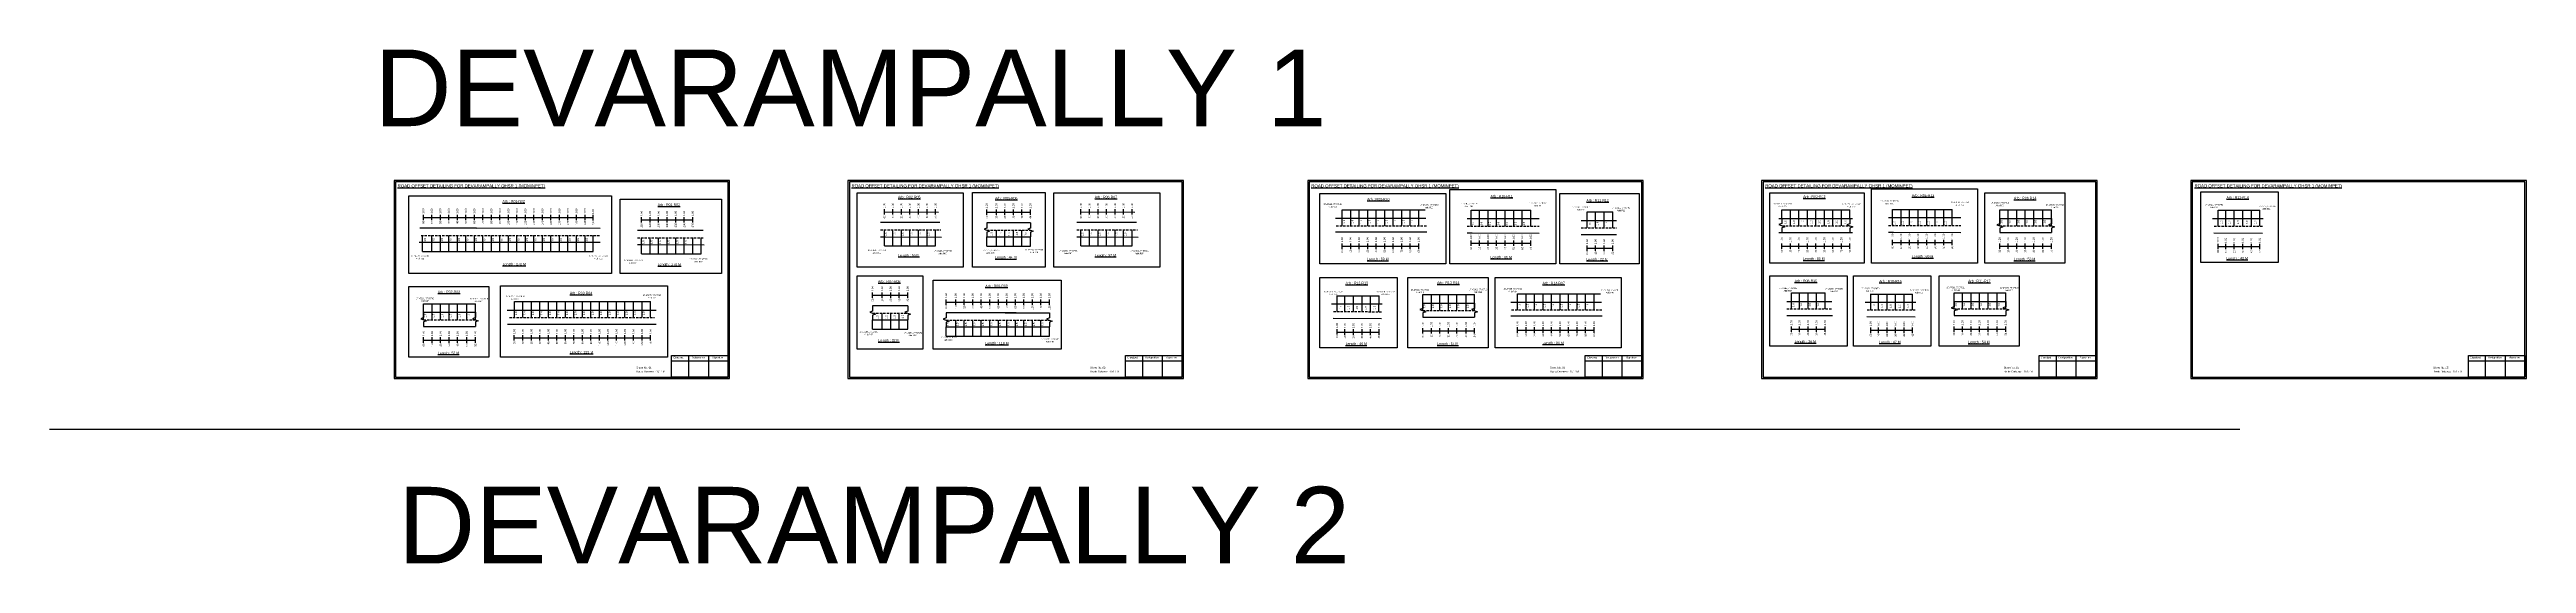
# Model space of a CAD drawing. Header units: inches. Extents: x 264 to 4896, y 229 to 3306.
# Drawn here: x 264 to 4223, y 718 to 1540 of the extents above; entities that cross this region are included whole.
import ezdxf

# ---------------------------------------------------------------- set-up
doc = ezdxf.new("R2010")
doc.units = ezdxf.units.IN
doc.header["$MEASUREMENT"] = 0
doc.linetypes.add('DASHED2', pattern=[0.375, 0.25, -0.125])
doc.layers.add('PDF_Geometry', color=7, linetype='Continuous')
doc.layers.add('PDF_Text', color=5, linetype='Continuous')
doc.styles.add('PDF Arial', font='arial.ttf')
doc.styles.get("Standard").update_dxf_attribs({"font": 'arial.ttf'})

msp = doc.modelspace()

# ---------------------------------------------------------------- linework, layer by layer
at = {"color": 217, "true_color": 0x93278f}
for p, q in [((861.5, 1267.2), (861.5, 1275.8)), ((861.5, 1271.5), (1133, 1271.5)), ((875.1, 1267.2), (875.1, 1275.8)), ((888.7, 1267.2), (888.7, 1275.8)), ((902.3, 1267.2), (902.3, 1275.8)), ((915.9, 1267.2), (915.9, 1275.8)), ((929.5, 1267.2), (929.5, 1275.8)), ((943.1, 1267.2), (943.1, 1275.8)), ((956.7, 1267.2), (956.7, 1275.8)), ((970.3, 1267.2), (970.3, 1275.8)), ((983.9, 1267.2), (983.9, 1275.8)), ((997.5, 1267.2), (997.5, 1275.8)), ((1011.1, 1267.2), (1011.1, 1275.8)), ((1024.7, 1267.2), (1024.7, 1275.8)), ((1038.3, 1267.2), (1038.3, 1275.8)), ((1051.9, 1267.2), (1051.9, 1275.8)), ((1065.5, 1267.2), (1065.5, 1275.8)), ((1079.1, 1267.2), (1079.1, 1275.8)), ((1092.7, 1267.2), (1092.7, 1275.8)), ((1106.3, 1267.2), (1106.3, 1275.8)), ((1119.9, 1267.2), (1119.9, 1275.8)), ((1133, 1266.8), (1133, 1275.4)), ((1210.3, 1263.5), (1210.3, 1272)), ((1210.3, 1267.7), (1292.1, 1267.8)), ((1223.9, 1263.5), (1223.9, 1272)), ((1237.5, 1263.5), (1237.5, 1272)), ((1251.1, 1263.5), (1251.1, 1272)), ((1264.9, 1263.5), (1264.9, 1272)), ((1278.5, 1263.5), (1278.5, 1272)), ((1292.1, 1263.5), (1292.1, 1272)), ((1598.4, 1276), (1598.4, 1284.6)), ((1598.4, 1280.3), (1684.7, 1280)), ((1612, 1276), (1612, 1284.6)), ((1625.6, 1276), (1625.6, 1284.6)), ((1639.2, 1276), (1639.2, 1284.6)), ((1653, 1276), (1653, 1284.6)), ((1666.6, 1276), (1666.6, 1284.6)), ((1680.2, 1276), (1680.2, 1284.6)), ((1762.2, 1275.6), (1762.2, 1284.2)), ((1762.2, 1279.9), (1832, 1279.9)), ((1777.6, 1275.6), (1777.6, 1284.2)), ((1791.2, 1275.6), (1791.2, 1284.2)), ((1804.8, 1275.6), (1804.8, 1284.2)), ((1818.4, 1275.6), (1818.4, 1284.2)), ((1832, 1275.6), (1832, 1284.2)), ((1912.7, 1276), (1912.7, 1284.6)), ((1912.7, 1280.3), (1999, 1280)), ((1926.3, 1276), (1926.3, 1284.6)), ((1939.9, 1276), (1939.9, 1284.6)), ((1953.5, 1276), (1953.5, 1284.6)), ((1967.3, 1276), (1967.3, 1284.6)), ((1980.9, 1276), (1980.9, 1284.6)), ((1994.5, 1276), (1994.5, 1284.6)), ((2330.2, 1221.4), (2330.2, 1230)), ((2343.8, 1221.4), (2343.8, 1230)), ((2357.4, 1221.4), (2357.4, 1230)), ((2371, 1221.4), (2371, 1230)), ((2384.6, 1221.4), (2384.6, 1230)), ((2398.2, 1221.4), (2398.2, 1230)), ((2411.8, 1221.4), (2411.8, 1230)), ((2425.4, 1221.4), (2425.4, 1230)), ((2439, 1221.4), (2439, 1230)), ((2452.6, 1221.4), (2452.6, 1230)), ((2536.3, 1225.8), (2536.3, 1234.4)), ((2536.3, 1230.1), (2631.7, 1230.2)), ((2549.9, 1225.8), (2549.9, 1234.4)), ((2563.5, 1225.8), (2563.5, 1234.4)), ((2577.1, 1225.8), (2577.1, 1234.4)), ((2590.9, 1225.8), (2590.9, 1234.4)), ((2604.5, 1225.8), (2604.5, 1234.4)), ((2618.1, 1225.8), (2618.1, 1234.4)), ((2631.7, 1225.8), (2631.7, 1234.4)), ((3033, 1221.2), (3033, 1229.8)), ((3046.6, 1221.2), (3046.6, 1229.8)), ((3060.2, 1221.2), (3060.2, 1229.8)), ((3073.8, 1221.2), (3073.8, 1229.8)), ((3087.4, 1221.2), (3087.4, 1229.8)), ((3101, 1221.2), (3101, 1229.8)), ((3114.6, 1221.2), (3114.6, 1229.8)), ((3128.2, 1221.2), (3128.2, 1229.8)), ((3141.8, 1221.2), (3141.8, 1229.8)), ((3210, 1227), (3210, 1235.6)), ((3210, 1231.3), (3305.5, 1231.3)), ((3223.6, 1227), (3223.6, 1235.6)), ((3237.2, 1227), (3237.2, 1235.6)), ((3250.8, 1227), (3250.8, 1235.6)), ((3264.7, 1227), (3264.7, 1235.6)), ((3278.3, 1227), (3278.3, 1235.6)), ((3291.9, 1227), (3291.9, 1235.6)), ((3305.5, 1227), (3305.5, 1235.6)), ((3381.3, 1221.2), (3381.3, 1229.8)), ((3394.9, 1221.2), (3394.9, 1229.8)), ((3408.5, 1221.2), (3408.5, 1229.8)), ((3422.1, 1221.2), (3422.1, 1229.8)), ((3435.7, 1221.2), (3435.7, 1229.8)), ((3450.4, 1221.2), (3450.4, 1229.8)), ((3464, 1221.2), (3464, 1229.8)), ((3730.2, 1220.9), (3730.2, 1229.5)), ((3742.7, 1220.5), (3742.7, 1229.1)), ((3756.3, 1220.5), (3756.3, 1229.1)), ((3769.9, 1220.5), (3769.9, 1229.1)), ((3783.5, 1220.5), (3783.5, 1229.1)), ((3797.1, 1220.5), (3797.1, 1229.1)), ((2330.2, 1225.7), (2452.6, 1225.7)), ((2721.8, 1218.2), (2721.8, 1226.8)), ((2721.8, 1222.5), (2762.6, 1222.5)), ((2735.4, 1218.2), (2735.4, 1226.8)), ((2749, 1218.2), (2749, 1226.8)), ((2762.6, 1218.2), (2762.6, 1226.8)), ((3033, 1225.5), (3141.8, 1225.5)), ((3381.3, 1225.5), (3464, 1225.5)), ((3730.2, 1224.8), (3797.1, 1224.8)), ((1579.7, 1143), (1579.7, 1151.6)), ((1595, 1143), (1595, 1151.6)), ((1608.6, 1143), (1608.6, 1151.6)), ((1622.2, 1143), (1622.2, 1151.6)), ((1635.8, 1143), (1635.8, 1151.6)), ((1579.7, 1147.3), (1635.8, 1147.3)), ((1697.2, 1131.9), (1697.2, 1140.5)), ((1697.2, 1136.2), (1862.2, 1136.2)), ((1712.6, 1131.9), (1712.6, 1140.5)), ((1726.2, 1131.9), (1726.2, 1140.5)), ((1739.8, 1131.9), (1739.8, 1140.5)), ((1753.4, 1131.9), (1753.4, 1140.5)), ((1767, 1131.9), (1767, 1140.5)), ((1780.6, 1131.9), (1780.6, 1140.5)), ((1794.2, 1131.9), (1794.2, 1140.5)), ((1807.8, 1131.9), (1807.8, 1140.5)), ((1821.4, 1131.9), (1821.4, 1140.5)), ((1835, 1131.9), (1835, 1140.5)), ((1848.6, 1131.9), (1848.6, 1140.5)), ((1862.2, 1131.9), (1862.2, 1140.5)), ((861.9, 1071.2), (861.9, 1079.8)), ((861.9, 1075.5), (944.6, 1075.5)), ((875.5, 1071.2), (875.5, 1079.8)), ((889.1, 1071.2), (889.1, 1079.8)), ((902.7, 1071.2), (902.7, 1079.8)), ((916.3, 1071.2), (916.3, 1079.8)), ((931, 1071.2), (931, 1079.8)), ((944.6, 1071.2), (944.6, 1079.8)), ((1006.9, 1074.8), (1006.9, 1083.3)), ((1007, 1079), (1224.6, 1079.1)), ((1020.6, 1074.8), (1020.6, 1083.3)), ((1034.2, 1074.8), (1034.2, 1083.3)), ((1047.8, 1074.8), (1047.8, 1083.3)), ((1061.4, 1074.8), (1061.4, 1083.3)), ((1075, 1074.8), (1075, 1083.3)), ((1088.6, 1074.8), (1088.6, 1083.3)), ((1102.2, 1074.8), (1102.2, 1083.3)), ((1115.8, 1074.8), (1115.8, 1083.3)), ((1129.4, 1074.8), (1129.4, 1083.3)), ((1143, 1074.8), (1143, 1083.3)), ((1156.6, 1074.8), (1156.6, 1083.3)), ((1170.2, 1074.8), (1170.2, 1083.3)), ((1183.8, 1074.8), (1183.8, 1083.3)), ((1197.4, 1074.8), (1197.4, 1083.3)), ((1211, 1074.8), (1211, 1083.3)), ((1224.6, 1074.8), (1224.6, 1083.3)), ((2322.1, 1084.4), (2322.1, 1092.9)), ((2322.1, 1088.3), (2389.1, 1088.3)), ((2334.7, 1084), (2334.7, 1092.6)), ((2348.3, 1084), (2348.3, 1092.6)), ((2361.9, 1084), (2361.9, 1092.6)), ((2375.5, 1084), (2375.5, 1092.6)), ((2389.1, 1084), (2389.1, 1092.6)), ((2459.2, 1085.9), (2459.2, 1094.4)), ((2459.2, 1090.1), (2541.9, 1090.2)), ((2472.8, 1085.9), (2472.8, 1094.4)), ((2486.4, 1085.9), (2486.4, 1094.4)), ((2500, 1085.9), (2500, 1094.4)), ((2513.6, 1085.9), (2513.6, 1094.4)), ((2528.3, 1085.9), (2528.3, 1094.4)), ((2541.9, 1085.9), (2541.9, 1094.4)), ((2610.6, 1087.2), (2610.6, 1095.8)), ((2610.6, 1091.5), (2733, 1091.5)), ((2624.2, 1087.2), (2624.2, 1095.8)), ((2637.8, 1087.2), (2637.8, 1095.8)), ((2651.4, 1087.2), (2651.4, 1095.8)), ((2665, 1087.2), (2665, 1095.8)), ((2678.6, 1087.2), (2678.6, 1095.8)), ((2692.2, 1087.2), (2692.2, 1095.8)), ((2705.8, 1087.2), (2705.8, 1095.8)), ((2719.4, 1087.2), (2719.4, 1095.8)), ((2733, 1087.2), (2733, 1095.8)), ((3048.3, 1088.6), (3048.3, 1097.2)), ((3048.3, 1092.9), (3102.1, 1092.9)), ((3061.3, 1088.6), (3061.3, 1097.2)), ((3074.9, 1088.6), (3074.9, 1097.2)), ((3088.5, 1088.6), (3088.5, 1097.2)), ((3102.1, 1088.6), (3102.1, 1097.2)), ((3175.1, 1087.1), (3175.1, 1095.7)), ((3175.1, 1091), (3242.1, 1091)), ((3187.7, 1086.7), (3187.7, 1095.3)), ((3201.3, 1086.7), (3201.3, 1095.3)), ((3214.9, 1086.7), (3214.9, 1095.3)), ((3228.5, 1086.7), (3228.5, 1095.3)), ((3242.1, 1086.7), (3242.1, 1095.3)), ((3308.2, 1088.6), (3308.2, 1097.2)), ((3308.2, 1092.9), (3390.9, 1092.9)), ((3321.8, 1088.6), (3321.8, 1097.2)), ((3335.4, 1088.6), (3335.4, 1097.2)), ((3349, 1088.6), (3349, 1097.2)), ((3362.6, 1088.6), (3362.6, 1097.2)), ((3377.3, 1088.6), (3377.3, 1097.2)), ((3390.9, 1088.6), (3390.9, 1097.2))]:
    msp.add_line(p, q, dxfattribs=at)
for p, q in [((2319.3, 1270), (2464.1, 1270)), ((2330.2, 1258.1), (2330.2, 1283.6)), ((2343.8, 1258.1), (2343.8, 1283.6)), ((2357.4, 1258.1), (2357.4, 1283.6)), ((2371, 1258.1), (2371, 1283.6)), ((2384.6, 1258.1), (2384.6, 1283.6)), ((2398.2, 1258.1), (2398.2, 1283.6)), ((2411.8, 1258.1), (2411.8, 1283.6)), ((2425.4, 1258.1), (2425.4, 1283.6)), ((2439, 1258.1), (2439, 1283.6)), ((2452.6, 1258.1), (2452.6, 1283.6)), ((2645.3, 1269.4), (2529.9, 1269.4)), ((2536.3, 1257.5), (2536.3, 1283.1)), ((2549.9, 1257.5), (2549.9, 1283.1)), ((2563.5, 1257.5), (2563.5, 1283.1)), ((2577.1, 1257.5), (2577.1, 1283.1)), ((2590.9, 1257.5), (2590.9, 1283.1)), ((2604.5, 1257.5), (2604.5, 1283.1)), ((2618.1, 1257.5), (2618.1, 1283.1)), ((2631.7, 1257.5), (2631.7, 1283.1)), ((2721.8, 1254.9), (2721.8, 1280.4)), ((2735.4, 1254.9), (2735.4, 1280.4)), ((2749, 1254.9), (2749, 1280.4)), ((2762.6, 1254.9), (2762.6, 1280.4)), ((3028.1, 1269.8), (3145.7, 1269.9)), ((3033, 1269.8), (3033, 1283.5)), ((3046.6, 1257.9), (3046.6, 1283.5)), ((3060.2, 1257.9), (3060.2, 1283.5)), ((3073.8, 1257.9), (3073.8, 1283.5)), ((3087.4, 1257.9), (3087.4, 1283.5)), ((3101, 1257.9), (3101, 1283.5)), ((3114.6, 1257.9), (3114.6, 1283.5)), ((3128.2, 1257.9), (3128.2, 1283.5)), ((3141.8, 1269.8), (3141.8, 1283.5)), ((3319.1, 1270.6), (3203.6, 1270.6)), ((3210, 1258.7), (3210, 1284.2)), ((3223.6, 1258.7), (3223.6, 1284.2)), ((3237.2, 1258.7), (3237.2, 1284.2)), ((3250.8, 1258.7), (3250.8, 1284.2)), ((3264.7, 1258.7), (3264.7, 1284.2)), ((3278.3, 1258.7), (3278.3, 1284.2)), ((3291.9, 1258.7), (3291.9, 1284.2)), ((3305.5, 1258.7), (3305.5, 1284.2)), ((3381.3, 1257.9), (3381.3, 1283.5)), ((3381.3, 1269.8), (3464, 1269.8)), ((3394.9, 1257.9), (3394.9, 1283.5)), ((3408.5, 1257.9), (3408.5, 1283.5)), ((3422.1, 1257.9), (3422.1, 1283.5)), ((3435.7, 1257.9), (3435.7, 1283.5)), ((3450.4, 1257.9), (3450.4, 1283.5)), ((3464, 1257.9), (3464, 1283.5)), ((3802.4, 1269.1), (3721.4, 1269.1)), ((3730.2, 1257.5), (3730.2, 1283.1)), ((3742.7, 1257.5), (3742.7, 1282.8)), ((3756.3, 1257.4), (3756.3, 1282.8)), ((3769.9, 1257.5), (3769.9, 1282.8)), ((3783.5, 1257.2), (3783.5, 1282.8)), ((3796.9, 1257.3), (3797.1, 1282.8)), ((854.7, 1231.8), (904.9, 1231.8)), ((946.4, 1254.5), (856, 1254.4)), ((860.2, 1217.1), (860.2, 1242.6)), ((875.1, 1217.1), (875.1, 1242.6)), ((888.7, 1217.1), (888.7, 1242.6)), ((901.3, 1231.8), (959.1, 1231.8)), ((902.3, 1217.1), (902.3, 1242.6)), ((915.9, 1217.1), (915.9, 1242.6)), ((929.5, 1217.1), (929.5, 1242.6)), ((943.1, 1217.1), (943.1, 1242.6)), ((946.4, 1254.5), (1028, 1254.6)), ((956.7, 1217.1), (956.7, 1242.6)), ((959.1, 1231.8), (1028, 1231.9)), ((970.3, 1217.1), (970.3, 1242.6)), ((983.9, 1217.1), (983.9, 1242.6)), ((997.5, 1217.1), (997.5, 1242.6)), ((1011.1, 1217.1), (1011.1, 1242.6)), ((1024.7, 1217.1), (1024.7, 1242.6)), ((1028, 1254.6), (1144, 1254.5)), ((1028, 1231.9), (1101, 1231.9)), ((1038.3, 1217.1), (1038.3, 1242.6)), ((1051.9, 1217.1), (1051.9, 1242.6)), ((1065.5, 1217.1), (1065.5, 1242.6)), ((1079.1, 1217.1), (1079.1, 1242.6)), ((1092.7, 1217.1), (1092.7, 1242.6)), ((1101, 1231.9), (1144.1, 1232)), ((1106.3, 1217.1), (1106.3, 1242.6)), ((1119.9, 1217.1), (1119.9, 1242.6)), ((1133.1, 1217.1), (1133.1, 1242.6)), ((1308.7, 1250.8), (1203.9, 1250.8)), ((1203.9, 1228.1), (1212, 1228.1)), ((1210.3, 1213.3), (1210.3, 1238.9)), ((1212, 1228.1), (1310.3, 1227.8)), ((1223.9, 1213.3), (1223.9, 1238.9)), ((1237.5, 1213.3), (1237.5, 1238.9)), ((1251.1, 1213.3), (1251.1, 1238.9)), ((1264.9, 1213.3), (1264.9, 1238.9)), ((1278.5, 1213.3), (1278.5, 1238.9)), ((1292.1, 1213.3), (1292.1, 1238.9)), ((1305.7, 1213.3), (1305.7, 1238.9)), ((1686.9, 1263.3), (1592, 1263.3)), ((1598.4, 1225.9), (1598.4, 1251.4)), ((1612, 1225.9), (1612, 1251.4)), ((1625.6, 1225.9), (1625.6, 1251.4)), ((1639.2, 1225.9), (1639.2, 1251.4)), ((1653, 1225.9), (1653, 1251.4)), ((1666.6, 1225.9), (1666.6, 1251.4)), ((1680.2, 1225.9), (1680.2, 1251.4)), ((1832, 1262.9), (1762.2, 1262.9)), ((1762.2, 1240.2), (1832, 1240.2)), ((1762.2, 1225.5), (1762.2, 1240.2)), ((1777.6, 1225.5), (1777.6, 1251)), ((1791.2, 1225.5), (1791.2, 1251)), ((1804.8, 1225.5), (1804.8, 1251)), ((1818.4, 1225.5), (1818.4, 1251)), ((1832, 1225.5), (1832, 1240.2)), ((2001.3, 1263.3), (1906.3, 1263.3)), ((1912.7, 1225.9), (1912.7, 1251.4)), ((1926.3, 1225.9), (1926.3, 1251.4)), ((1939.9, 1225.9), (1939.9, 1251.4)), ((1953.5, 1225.9), (1953.5, 1251.4)), ((1967.3, 1225.9), (1967.3, 1251.4)), ((1980.9, 1225.9), (1980.9, 1251.4)), ((1994.5, 1225.9), (1994.5, 1251.4)), ((2465.5, 1247.8), (2319.3, 1247.8)), ((2529.9, 1246.7), (2537.9, 1246.7)), ((2537.9, 1246.7), (2645.3, 1246.4)), ((2712, 1266.8), (2768.5, 1266.8)), ((2712, 1244.1), (2768.7, 1244)), ((3028.2, 1247.1), (3146, 1247.1)), ((3203.6, 1247.9), (3211.7, 1247.9)), ((3211.7, 1247.9), (3319.1, 1247.6)), ((3381.3, 1247.1), (3464, 1247.1)), ((3723.6, 1246.9), (3801.3, 1246.4)), ((2610.6, 1123.9), (2610.6, 1149.5)), ((2624.2, 1123.9), (2624.2, 1149.5)), ((2637.8, 1123.9), (2637.8, 1149.5)), ((2651.4, 1123.9), (2651.4, 1149.5)), ((2665, 1123.9), (2665, 1149.5)), ((2678.6, 1123.9), (2678.6, 1149.5)), ((2692.2, 1123.9), (2692.2, 1149.5)), ((2705.8, 1123.9), (2705.8, 1149.5)), ((2719.4, 1123.9), (2719.4, 1149.5)), ((2733, 1123.9), (2733, 1149.5)), ((3048.3, 1125.3), (3048.3, 1150.8)), ((3061.3, 1125.3), (3061.3, 1150.8)), ((3074.9, 1125.3), (3074.9, 1150.8)), ((3088.5, 1125.3), (3088.5, 1150.8)), ((3102.1, 1125.3), (3102.1, 1150.8)), ((3175.1, 1123.7), (3175.1, 1149.3)), ((3187.7, 1123.7), (3187.7, 1149)), ((3201.3, 1123.6), (3201.3, 1149)), ((3214.9, 1123.7), (3214.9, 1149)), ((3228.5, 1123.4), (3228.5, 1149)), ((3241.8, 1123.5), (3242.1, 1149)), ((3308.2, 1125.3), (3308.2, 1150.8)), ((3321.8, 1125.3), (3321.8, 1150.8)), ((3335.4, 1125.3), (3335.4, 1150.8)), ((3349, 1125.3), (3349, 1150.8)), ((3362.6, 1125.3), (3362.6, 1150.8)), ((3377.3, 1125.3), (3377.3, 1150.9)), ((3390.9, 1125.3), (3390.9, 1150.9)), ((861.9, 1107.9), (861.9, 1133.4)), ((861.9, 1119.8), (944.6, 1119.8)), ((875.5, 1107.9), (875.5, 1133.4)), ((889.1, 1107.9), (889.1, 1133.4)), ((902.7, 1107.9), (902.7, 1133.4)), ((916.3, 1107.9), (916.3, 1133.4)), ((931, 1107.9), (931, 1133.4)), ((944.6, 1107.9), (944.6, 1133.4)), ((995.5, 1123.3), (1233.6, 1123.3)), ((1007, 1111.5), (1007, 1137)), ((1020.6, 1111.5), (1020.6, 1137)), ((1034.2, 1111.5), (1034.2, 1137)), ((1047.8, 1111.5), (1047.8, 1137)), ((1061.4, 1111.5), (1061.4, 1137)), ((1075, 1111.5), (1075, 1137)), ((1088.6, 1111.5), (1088.6, 1137)), ((1102.2, 1111.5), (1102.2, 1137)), ((1115.8, 1111.5), (1115.8, 1137)), ((1129.4, 1111.5), (1129.4, 1137)), ((1143, 1111.5), (1143, 1137)), ((1156.6, 1111.5), (1156.6, 1137)), ((1170.2, 1111.5), (1170.2, 1137)), ((1183.8, 1111.5), (1183.8, 1137)), ((1197.4, 1111.5), (1197.4, 1137)), ((1211, 1111.5), (1211, 1137)), ((1224.6, 1111.5), (1224.6, 1137)), ((1635.8, 1130.3), (1579.7, 1130.3)), ((1595, 1092.9), (1595, 1118.4)), ((1608.6, 1092.9), (1608.6, 1118.4)), ((1622.2, 1092.9), (1622.2, 1118.4)), ((1809, 1119.2), (1697.2, 1119.2)), ((1791.5, 1119.2), (1862.2, 1119.2)), ((2394.3, 1132.6), (2313.3, 1132.6)), ((2315.6, 1110.4), (2393.3, 1109.9)), ((2322.1, 1121), (2322.1, 1146.5)), ((2334.7, 1120.9), (2334.7, 1146.2)), ((2348.3, 1120.9), (2348.3, 1146.2)), ((2361.9, 1121), (2361.9, 1146.2)), ((2375.5, 1120.7), (2375.5, 1146.2)), ((2388.8, 1120.7), (2389.1, 1146.2)), ((2459.2, 1122.6), (2459.2, 1148.1)), ((2459.2, 1134.5), (2541.9, 1134.5)), ((2459.2, 1111.8), (2541.9, 1111.8)), ((2472.8, 1122.6), (2472.8, 1148.1)), ((2486.4, 1122.6), (2486.4, 1148.1)), ((2500, 1122.6), (2500, 1148.1)), ((2513.6, 1122.6), (2513.6, 1148.1)), ((2528.3, 1122.6), (2528.3, 1148.1)), ((2541.9, 1122.6), (2541.9, 1148.1)), ((2599.7, 1135.8), (2744.5, 1135.8)), ((2745.9, 1113.6), (2599.7, 1113.6)), ((3040.9, 1137.2), (3113, 1137.2)), ((3040.9, 1114.5), (3114, 1114.5)), ((3247.3, 1135.3), (3166.4, 1135.3)), ((3168.6, 1113.1), (3246.3, 1112.7)), ((3308.2, 1137.2), (3390.9, 1137.2)), ((3308.2, 1114.5), (3390.9, 1114.5)), ((861.9, 1097.1), (944.6, 1097.1)), ((995.9, 1100.7), (1233.7, 1100.6)), ((1579.7, 1107.6), (1635.8, 1107.6)), ((1579.7, 1092.9), (1579.7, 1107.6)), ((1635.8, 1092.9), (1635.8, 1107.6)), ((1697.2, 1096.5), (1862.2, 1096.5)), ((1697.2, 1081.8), (1697.2, 1096.5)), ((1712.6, 1081.8), (1712.6, 1107.3)), ((1726.2, 1081.8), (1726.2, 1107.3)), ((1739.8, 1081.8), (1739.8, 1107.3)), ((1753.4, 1081.8), (1753.4, 1107.3)), ((1767, 1081.8), (1767, 1107.3)), ((1780.6, 1081.8), (1780.6, 1107.3)), ((1794.2, 1081.8), (1794.2, 1107.3)), ((1807.8, 1081.8), (1807.8, 1107.3)), ((1821.4, 1081.8), (1821.4, 1107.3)), ((1835, 1081.8), (1835, 1107.3)), ((1848.6, 1081.8), (1848.6, 1107.3)), ((1862.2, 1081.8), (1862.2, 1096.5)), ((264, 932.9), (3765.1, 932.9))]:
    msp.add_line(p, q)
at = {"color": 5}
for p, q in [((2330.2, 1283.6), (2463, 1283.6)), ((2536.3, 1283.1), (2631.7, 1283.1)), ((2721.8, 1280.4), (2762.6, 1280.4)), ((3033, 1283.5), (3141.8, 1283.5)), ((3210, 1284.2), (3305.5, 1284.2)), ((3381.3, 1283.5), (3464, 1283.5)), ((3730.2, 1282.8), (3797.1, 1282.8)), ((860.2, 1217.1), (1133.1, 1217.1)), ((1210.3, 1213.3), (1305.7, 1213.3)), ((1598.4, 1225.9), (1680.2, 1225.9)), ((1762.2, 1225.5), (1832, 1225.5)), ((1912.7, 1225.9), (1994.5, 1225.9)), ((2610.6, 1149.5), (2743.3, 1149.5)), ((3048.3, 1150.8), (3102.1, 1150.8)), ((3175.1, 1149), (3242.1, 1149)), ((3308.2, 1150.8), (3390.9, 1150.8)), ((861.9, 1133.4), (944.6, 1133.4)), ((1007, 1137), (1224.6, 1137)), ((2322.1, 1146.2), (2389.1, 1146.2)), ((2459.2, 1148.1), (2541.9, 1148.1)), ((1579.7, 1092.9), (1635.8, 1092.9)), ((1697.2, 1081.8), (1862.2, 1081.8))]:
    msp.add_line(p, q, dxfattribs=at)
at = {"linetype": 'DASHED2', "ltscale": 15}
for p, q in [((857.8, 1242.6), (1144.1, 1242.6)), ((1203.9, 1238.9), (1309.3, 1238.9)), ((1592, 1251.4), (1688.7, 1251.4)), ((1762.2, 1251), (1832, 1251)), ((1906.3, 1251.4), (2003, 1251.4)), ((2320.6, 1258.1), (2465, 1258.1)), ((2529.9, 1257.5), (2645.3, 1257.5)), ((2712.1, 1254.9), (2768.5, 1254.9)), ((3033.8, 1257.9), (3141.8, 1257.9)), ((3203.6, 1258.7), (3319.1, 1258.7)), ((3381.3, 1257.9), (3464, 1257.9)), ((3724.3, 1257.7), (3802.6, 1257.3)), ((999, 1111.5), (1230.9, 1111.3)), ((1579.7, 1118.4), (1635.8, 1118.4)), ((2316.3, 1121.1), (2394.6, 1120.7)), ((2459.2, 1122.6), (2541.9, 1122.6)), ((2601, 1123.9), (2745.3, 1123.9)), ((3040.9, 1125.3), (3113.5, 1125.3)), ((3169.3, 1123.9), (3247.6, 1123.5)), ((3308.2, 1125.3), (3390.9, 1125.3)), ((861.9, 1107.9), (944.6, 1107.9)), ((1697.2, 1107.3), (1862.2, 1107.3))]:
    msp.add_line(p, q, dxfattribs=at)
for points in [[(1554.8, 1310.9), (1724.4, 1310.9), (1724.4, 1192.1), (1554.8, 1192.1)], [(1739.1, 1311.3), (1855.4, 1311.3), (1855.4, 1192.1), (1739.1, 1192.1)], [(1869.1, 1310.9), (2038.7, 1310.9), (2038.7, 1192.1), (1869.1, 1192.1)], [(2294.4, 1309.8), (2495.7, 1309.8), (2495.7, 1197.1), (2294.4, 1197.1)], [(2502.4, 1315.9), (2672, 1315.9), (2672, 1197.1), (2502.4, 1197.1)], [(2678, 1309.8), (2804.7, 1309.8), (2804.7, 1197.1), (2678, 1197.1)], [(3013.8, 1310.9), (3164.7, 1310.9), (3164.7, 1198.3), (3013.8, 1198.3)], [(3176.1, 1317.1), (3345.7, 1317.1), (3345.7, 1198.3), (3176.1, 1198.3)], [(3357.5, 1310.9), (3485.6, 1310.9), (3485.6, 1198.3), (3357.5, 1198.3)], [(3702.5, 1312.1), (3826.3, 1312.1), (3826.3, 1199.4), (3702.5, 1199.4)], [(838.1, 1306), (1162.5, 1306), (1162.5, 1182), (838.1, 1182)], [(1176, 1300.8), (1338.3, 1300.5), (1338.3, 1181.7), (1176, 1182)], [(838.1, 1160.9), (966.2, 1160.9), (966.2, 1048.2), (838.1, 1048.2)], [(984.6, 1162.2), (1251.7, 1162.2), (1251.7, 1048.2), (984.6, 1048.2)], [(1554.8, 1177.9), (1659.9, 1177.9), (1659.9, 1060.8), (1554.8, 1060.8)], [(1676.6, 1171.3), (1881.2, 1171.3), (1881.2, 1060.8), (1676.6, 1060.8)], [(2294.4, 1175.6), (2418.2, 1175.6), (2418.2, 1062.9), (2294.4, 1062.9)], [(2435.4, 1175.6), (2563.5, 1175.6), (2563.5, 1062.9), (2435.4, 1062.9)], [(2574.8, 1175.6), (2776, 1175.6), (2776, 1062.9), (2574.8, 1062.9)], [(3013.8, 1178.3), (3137.6, 1178.3), (3137.6, 1065.7), (3013.8, 1065.7)], [(3147.4, 1178.3), (3271.2, 1178.3), (3271.2, 1065.7), (3147.4, 1065.7)], [(3284.3, 1178.3), (3412.4, 1178.3), (3412.4, 1065.7), (3284.3, 1065.7)]]:
    msp.add_lwpolyline(points, close=True)
at = {"linetype": 'Continuous'}
for points in [[(3033, 1270.1), (3033, 1261.7), (3028.3, 1259.9), (3037.8, 1256.5), (3033, 1254.7), (3033, 1247.4)], [(3141.8, 1269.8), (3141.8, 1261.4), (3137.1, 1259.6), (3146.6, 1256.2), (3141.8, 1254.5), (3141.8, 1247.1)], [(3381.3, 1269.8), (3381.3, 1261.4), (3376.6, 1259.6), (3386.1, 1256.2), (3381.3, 1254.5), (3381.3, 1247.1)], [(3464, 1269.8), (3464, 1261.4), (3459.3, 1259.6), (3468.7, 1256.2), (3464, 1254.5), (3464, 1247.1)], [(1762.2, 1262.9), (1762.2, 1254.3), (1757.7, 1252.6), (1766.7, 1249.4), (1762.2, 1247.7), (1762.2, 1240.2)], [(1832, 1262.9), (1832, 1254.3), (1827.5, 1252.6), (1836.5, 1249.4), (1832, 1247.7), (1832, 1240.2)], [(861.9, 1119.8), (861.9, 1111.4), (857.2, 1109.6), (866.7, 1106.2), (861.9, 1104.4), (861.9, 1097.1)], [(944.6, 1119.8), (944.6, 1111.4), (939.9, 1109.6), (949.3, 1106.2), (944.6, 1104.4), (944.6, 1097.1)], [(1579.7, 1130.3), (1579.7, 1121.7), (1575.2, 1120.1), (1584.2, 1116.8), (1579.7, 1115.1), (1579.7, 1107.6)], [(1635.8, 1130.3), (1635.8, 1121.7), (1631.3, 1120.1), (1640.3, 1116.8), (1635.8, 1115.1), (1635.8, 1107.6)], [(1635.8, 1130.3), (1635.8, 1121.7), (1631.3, 1120.1), (1640.3, 1116.8), (1635.8, 1115.1), (1635.8, 1107.6)], [(1697.2, 1119.2), (1697.2, 1110.8), (1692.5, 1109), (1702, 1105.6), (1697.2, 1103.9), (1697.2, 1096.5)], [(1862.2, 1119.2), (1862.2, 1110.8), (1857.5, 1109), (1866.9, 1105.6), (1862.2, 1103.9), (1862.2, 1096.5)], [(2459.2, 1134.5), (2459.2, 1126), (2454.5, 1124.3), (2464, 1120.8), (2459.2, 1119.1), (2459.2, 1111.8)], [(2541.9, 1134.5), (2541.9, 1126), (2537.1, 1124.3), (2546.6, 1120.8), (2541.9, 1119.1), (2541.9, 1111.8)], [(3308.2, 1137.2), (3308.2, 1128.8), (3303.5, 1127), (3313, 1123.6), (3308.2, 1121.9), (3308.2, 1114.5)], [(3390.9, 1137.2), (3390.9, 1128.8), (3386.1, 1127), (3395.6, 1123.6), (3390.9, 1121.9), (3390.9, 1114.5)]]:
    msp.add_lwpolyline(points, dxfattribs=at)
for points in [[(1592, 1240.6), (1600, 1240.6), (1689.9, 1240.1)], [(1906.3, 1240.6), (1914.4, 1240.6), (2004.2, 1240.1)]]:
    msp.add_lwpolyline(points)
at = {"layer": 'PDF_Geometry'}
for points in [[(814.7, 1330.6), (814.7, 1013.9), (1351.1, 1013.9), (1351.1, 1330.6)], [(817, 1328.3), (817, 1016.3), (1348.7, 1016.3), (1348.7, 1328.3)], [(1540.1, 1330.6), (1540.1, 1013.9), (2076.6, 1013.9), (2076.6, 1330.6)], [(1542.5, 1328.3), (1542.5, 1016.3), (2074.2, 1016.3), (2074.2, 1328.3)], [(2275.1, 1330.6), (2275.1, 1013.9), (2811.6, 1013.9), (2811.6, 1330.6)], [(2277.5, 1328.3), (2277.5, 1016.3), (2809.2, 1016.3), (2809.2, 1328.3)], [(3000.6, 1330.6), (3000.6, 1013.9), (3537.1, 1013.9), (3537.1, 1330.6)], [(3002.9, 1328.3), (3002.9, 1016.3), (3534.7, 1016.3), (3534.7, 1328.3)], [(3686.8, 1330.6), (3686.8, 1013.9), (4223.3, 1013.9), (4223.3, 1330.6)], [(3689.1, 1328.3), (3689.1, 1016.3), (4220.8, 1016.3), (4220.8, 1328.3)]]:
    msp.add_lwpolyline(points, close=True, dxfattribs=at)
at = {"layer": 'PDF_Geometry', "color": 242, "true_color": 0xcc1f26}
for points in [[(1348.7, 1016.2), (1258.4, 1016.2), (1258.4, 1050.8), (1348.7, 1050.8)], [(2074.2, 1016.2), (1983.8, 1016.2), (1983.8, 1050.8), (2074.2, 1050.8)], [(2809.2, 1016.2), (2718.8, 1016.2), (2718.8, 1050.8), (2809.2, 1050.8)], [(3534.7, 1016.2), (3444.3, 1016.2), (3444.3, 1050.8), (3534.7, 1050.8)], [(4220.8, 1016.2), (4130.5, 1016.2), (4130.5, 1050.8), (4220.8, 1050.8)]]:
    msp.add_lwpolyline(points, close=True, dxfattribs=at)
for points in [[(1258.4, 1042.4), (1348.7, 1042.4)], [(1285.3, 1050.8), (1285.3, 1016.2)], [(1317.1, 1050.8), (1317.1, 1016.2)], [(1983.8, 1042.4), (2074.2, 1042.4)], [(2010.8, 1050.8), (2010.8, 1016.2)], [(2042.6, 1050.8), (2042.6, 1016.2)], [(2718.8, 1042.4), (2809.2, 1042.4)], [(2745.8, 1050.8), (2745.8, 1016.2)], [(2777.5, 1050.8), (2777.5, 1016.2)], [(3444.3, 1042.4), (3534.7, 1042.4)], [(3471.3, 1050.8), (3471.3, 1016.2)], [(3503, 1050.8), (3503, 1016.2)], [(4130.5, 1042.4), (4220.8, 1042.4)], [(4157.5, 1050.8), (4157.5, 1016.2)], [(4189.2, 1050.8), (4189.2, 1016.2)]]:
    msp.add_lwpolyline(points, dxfattribs=at)

# ---------------------------------------------------------------- texts
for s, height, p in [('DEVARAMPALLY 1', 122.535, (783.1, 1417.3)), ('Sheet No. 01', 3, (1201.9, 1029.7)), ('Sheet No. 02', 3, (1927.3, 1029.7)), ('Sheet No. 03', 3, (2662.3, 1029.7)), ('Sheet No. 04', 3, (3387.8, 1029.7)), ('Sheet No. 05', 3, (4074, 1029.7)), ('Route Distance : 1517 M', 3, (1201.7, 1023.6)), ('Route Distance : 1517 M', 3, (1927.2, 1023.6)), ('Route Distance : 1517 M', 3, (2662.2, 1023.6)), ('Route Distance : 1517 M', 3, (3387.6, 1023.6)), ('Route Distance : 1517 M', 3, (4073.8, 1023.6)), ('DEVARAMPALLY 2', 122.535, (820.9, 718.3))]:
    msp.add_text(s, height=height).set_placement(p)
at = {"color": 242, "true_color": 0xcd2027}
for s, height, p in [('%%UROAD OFFSET DETAILING FOR DEVARAMPALLY OHSR 1 (MOMINPET)', 5, (820.4, 1319.5)), ('%%UROAD OFFSET DETAILING FOR DEVARAMPALLY OHSR 1 (MOMINPET)', 5, (1545.9, 1319.5)), ('%%UROAD OFFSET DETAILING FOR DEVARAMPALLY OHSR 1 (MOMINPET)', 5, (2280.9, 1319.5)), ('%%UArb : R10-R11', 4, (2567.3, 1303.5)), ('%%UROAD OFFSET DETAILING FOR DEVARAMPALLY OHSR 1 (MOMINPET)', 5, (3006.4, 1319.5)), ('%%UArb : R02-R12', 4, (3067.1, 1302.6)), ('%%UArb : R05-R13', 4, (3241, 1304.6)), ('%%UROAD OFFSET DETAILING FOR DEVARAMPALLY OHSR 1 (MOMINPET)', 5, (3692.6, 1319.5)), ('%%UArb : R01-R02', 4, (988.1, 1295.3)), ('%%UArb : R01-R02', 4, (1236.1, 1289.8)), ('%%UArb : R02-R05', 4, (1620.3, 1302)), ('%%UArb : R05-R06', 4, (1775.4, 1300.2)), ('%%UArb : R06-R07', 4, (1934.7, 1302)), ('%%UArb : R03-R10', 4, (2370.1, 1298.6)), ('%%UArb : R11-R12', 4, (2720.6, 1296.7)), ('%%UArb : R06-R14', 4, (3404, 1300.4)), ('%%UArb : R12-R18', 4, (3743.8, 1301.3)), ('%%ULength : 270 M', 4, (988.1, 1194.8)), ('%%ULength : 270 M', 4, (1236.1, 1194.3)), ('%%ULength : 55 M', 4, (1620.3, 1209)), ('%%ULength : 44 M', 4, (1775.4, 1205.7)), ('%%ULength : 52 M', 4, (1934.7, 1209)), ('%%ULength : 89 M', 4, (2370.1, 1203.1)), ('%%ULength : 66 M', 4, (2567.3, 1206)), ('%%ULength : 22 M', 4, (2720.6, 1202.7)), ('%%ULength : 80 M', 4, (3067.1, 1203.6)), ('%%ULength : 69 M', 4, (3241, 1207.1)), ('%%ULength : 53 M', 4, (3404, 1202.9)), ('%%ULength : 42 M', 4, (3743.8, 1204.3)), ('%%UArb : R02-R03', 4, (884.6, 1150.4)), ('%%UArb : R03-R04', 4, (1095.6, 1148.6)), ('%%UArb : R07-R08', 4, (1588.3, 1167.1)), ('%%UArb : R08-R09', 4, (1759.8, 1160)), ('%%UArb : R12-R13', 4, (2335.7, 1164.7)), ('%%UArb : R13-R14', 4, (2481.9, 1165.1)), ('%%UArb : R14-R07', 4, (2650.5, 1164.5)), ('%%UArb : R08-R15', 4, (3053.5, 1168.1)), ('%%UArb : R10-R16', 4, (3188.7, 1167.5)), ('%%UArb : R11-R17', 4, (3330.8, 1167.8)), ('%%ULength : 32 M', 4, (1588.3, 1073.1)), ('%%ULength : 118 M', 4, (1759.8, 1068.5)), ('%%ULength : 46 M', 4, (2335.7, 1067.7)), ('%%ULength : 54 M', 4, (2481.9, 1067.6)), ('%%ULength : 86 M', 4, (2650.5, 1069)), ('%%ULength : 36 M', 4, (3053.5, 1071.1)), ('%%ULength : 42 M', 4, (3188.7, 1070.5)), ('%%ULength : 54 M', 4, (3330.8, 1070.3)), ('%%ULength : 52 M', 4, (884.6, 1052.9)), ('%%ULength : 155 M', 4, (1095.6, 1054.1))]:
    msp.add_text(s, height=height, dxfattribs=at).set_placement(p)
at = {"color": 217, "true_color": 0x93278f}
for s, p in [('1.00', (862.8, 1277.5)), ('1.00', (876.4, 1277.5)), ('1.00', (890, 1277.5)), ('1.00', (903.6, 1277.5)), ('1.00', (917.2, 1277.5)), ('1.00', (930.8, 1277.5)), ('1.00', (944.4, 1277.5)), ('1.00', (958, 1277.5)), ('1.00', (971.6, 1277.5)), ('1.00', (985.2, 1277.5)), ('1.00', (998.8, 1277.5)), ('1.00', (1012.4, 1277.5)), ('1.00', (1026, 1277.5)), ('1.00', (1039.6, 1277.5)), ('1.00', (1053.2, 1277.5)), ('1.00', (1066.8, 1277.5)), ('1.00', (1080.4, 1277.5)), ('1.00', (1094, 1277.5)), ('1.00', (1107.6, 1277.5)), ('1.00', (1121.2, 1277.5)), ('1.00', (1134.3, 1277.1)), ('1.00', (1211.6, 1273.8)), ('1.00', (1225.2, 1273.8)), ('1.00', (1238.8, 1273.8)), ('1.00', (1252.4, 1273.8)), ('1.00', (1266.3, 1273.8)), ('1.00', (1279.9, 1273.8)), ('1.00', (1293.5, 1273.8)), ('1.00', (1599.7, 1286.3)), ('00', (1599.9, 1270)), ('1.00', (1613.3, 1286.3)), ('10', (1613.5, 1270)), ('1.00', (1626.9, 1286.3)), ('20', (1627.1, 1270)), ('1.00', (1640.5, 1286.3)), ('30', (1640.7, 1270)), ('1.00', (1654.3, 1286.3)), ('40', (1654.5, 1270)), ('1.00', (1667.9, 1286.3)), ('50', (1668.1, 1270)), ('1.00', (1681.5, 1286.3)), ('55', (1681.7, 1270)), ('1.00', (1763.5, 1285.9)), ('00', (1763.7, 1269.6)), ('1.00', (1778.9, 1285.9)), ('10', (1779, 1269.6)), ('1.00', (1792.5, 1285.9)), ('20', (1792.6, 1269.6)), ('1.00', (1806.1, 1285.9)), ('30', (1806.2, 1269.6)), ('1.00', (1819.7, 1285.9)), ('40', (1819.8, 1269.6)), ('1.00', (1833.3, 1285.9)), ('44', (1833.4, 1269.6)), ('1.00', (1914.1, 1286.3)), ('00', (1914.2, 1270)), ('1.00', (1927.7, 1286.3)), ('10', (1927.8, 1270)), ('1.00', (1941.3, 1286.3)), ('20', (1941.4, 1270)), ('1.00', (1954.9, 1286.3)), ('30', (1955, 1270)), ('1.00', (1968.7, 1286.3)), ('40', (1968.8, 1270)), ('1.00', (1982.3, 1286.3)), ('50', (1982.4, 1270)), ('1.00', (1995.9, 1286.3)), ('52', (1996, 1270)), ('00', (863, 1261.2)), ('10', (876.5, 1261.2)), ('20', (890.1, 1261.2)), ('30', (903.7, 1261.2)), ('40', (917.3, 1261.2)), ('50', (930.9, 1261.2)), ('60', (944.5, 1261.2)), ('70', (958.1, 1261.2)), ('80', (971.7, 1261.2)), ('90', (985.3, 1261.2)), ('100', (998.9, 1259.2)), ('110', (1012.5, 1259.2)), ('120', (1026.1, 1259.2)), ('130', (1039.7, 1259.2)), ('140', (1053.3, 1259.2)), ('150', (1066.9, 1259.2)), ('160', (1080.5, 1259.2)), ('170', (1094.1, 1259.2)), ('180', (1107.7, 1259.2)), ('190', (1121.3, 1259.2)), ('200', (1134.5, 1258.8)), ('210', (1211.8, 1255.5)), ('220', (1225.4, 1255.5)), ('230', (1239, 1255.5)), ('240', (1252.6, 1255.5)), ('250', (1266.4, 1255.5)), ('260', (1280, 1255.5)), ('270', (1293.6, 1255.5)), ('1.00', (2331.5, 1231.7)), ('1.00', (2345.1, 1231.7)), ('1.00', (2358.7, 1231.7)), ('1.00', (2372.3, 1231.7)), ('1.00', (2385.9, 1231.7)), ('1.00', (2399.5, 1231.7)), ('1.00', (2413.1, 1231.7)), ('1.00', (2426.7, 1231.7)), ('1.00', (2440.3, 1231.7)), ('1.00', (2453.9, 1231.7)), ('1.00', (2537.6, 1236.1)), ('1.00', (2551.2, 1236.1)), ('1.00', (2564.8, 1236.1)), ('1.00', (2578.4, 1236.1)), ('1.00', (2592.2, 1236.1)), ('1.00', (2605.8, 1236.1)), ('1.00', (2619.4, 1236.1)), ('1.00', (2633, 1236.1)), ('1.00', (2723.2, 1228.5)), ('1.00', (2736.8, 1228.5)), ('1.00', (2750.4, 1228.5)), ('1.00', (2764, 1228.5)), ('1.00', (3034.4, 1231.5)), ('1.00', (3048, 1231.5)), ('1.00', (3061.6, 1231.5)), ('1.00', (3075.2, 1231.5)), ('1.00', (3088.8, 1231.5)), ('1.00', (3102.4, 1231.5)), ('1.00', (3116, 1231.5)), ('1.00', (3129.6, 1231.5)), ('1.00', (3143.2, 1231.5)), ('1.00', (3211.4, 1237.3)), ('1.00', (3225, 1237.3)), ('1.00', (3238.6, 1237.3)), ('1.00', (3252.2, 1237.3)), ('1.00', (3266, 1237.3)), ('1.00', (3279.6, 1237.3)), ('1.00', (3293.2, 1237.3)), ('1.00', (3306.8, 1237.3)), ('1.00', (3382.7, 1231.5)), ('1.00', (3396.3, 1231.5)), ('1.00', (3409.9, 1231.5)), ('1.00', (3423.5, 1231.5)), ('1.00', (3437.1, 1231.5)), ('1.00', (3451.7, 1231.5)), ('1.00', (3465.3, 1231.5)), ('1.00', (3731.5, 1231.2)), ('1.00', (3744, 1230.8)), ('1.00', (3757.6, 1230.8)), ('1.00', (3771.2, 1230.8)), ('1.00', (3784.8, 1230.8)), ('1.00', (3798.4, 1230.8)), ('00', (2331.7, 1215.4)), ('10', (2345.3, 1215.4)), ('20', (2358.9, 1215.4)), ('30', (2372.5, 1215.4)), ('40', (2386.1, 1215.4)), ('50', (2399.7, 1215.4)), ('60', (2413.3, 1215.4)), ('70', (2426.9, 1215.4)), ('80', (2440.5, 1215.4)), ('89', (2454.1, 1215.4)), ('00', (2537.8, 1219.8)), ('10', (2551.4, 1219.8)), ('20', (2565, 1219.8)), ('30', (2578.6, 1219.8)), ('40', (2592.4, 1219.8)), ('50', (2606, 1219.8)), ('60', (2619.6, 1219.8)), ('66', (2633.2, 1219.8)), ('00', (2723.3, 1212.2)), ('10', (2736.9, 1212.2)), ('20', (2750.5, 1212.2)), ('22', (2764.1, 1212.2)), ('00', (3034.5, 1215.2)), ('10', (3048.1, 1215.2)), ('20', (3061.7, 1215.2)), ('30', (3075.3, 1215.2)), ('40', (3088.9, 1215.2)), ('50', (3102.5, 1215.2)), ('60', (3116.1, 1215.2)), ('70', (3129.7, 1215.2)), ('80', (3143.3, 1215.2)), ('00', (3211.5, 1221)), ('10', (3225.1, 1221)), ('20', (3238.7, 1221)), ('30', (3252.3, 1221)), ('40', (3266.1, 1221)), ('50', (3279.7, 1221)), ('60', (3293.3, 1221)), ('69', (3306.9, 1221)), ('00', (3382.8, 1215.2)), ('10', (3396.4, 1215.2)), ('20', (3410, 1215.2)), ('30', (3423.6, 1215.2)), ('40', (3437.2, 1215.2)), ('50', (3451.9, 1215.2)), ('53', (3465.5, 1215.2)), ('00', (3731.7, 1214.9)), ('10', (3744.2, 1214.5)), ('20', (3757.8, 1214.5)), ('30', (3771.4, 1214.5)), ('40', (3785, 1214.5)), ('42', (3798.6, 1214.5)), ('1.00', (1581, 1153.3)), ('1.00', (1596.3, 1153.3)), ('1.00', (1609.9, 1153.3)), ('1.00', (1623.5, 1153.3)), ('1.00', (1637.1, 1153.3)), ('1.00', (1698.6, 1142.2)), ('1.00', (1713.9, 1142.2)), ('1.00', (1727.5, 1142.2)), ('1.00', (1741.1, 1142.2)), ('1.00', (1754.7, 1142.2)), ('1.00', (1768.3, 1142.2)), ('1.00', (1781.9, 1142.2)), ('1.00', (1795.5, 1142.2)), ('1.00', (1809.1, 1142.2)), ('1.00', (1822.7, 1142.2)), ('1.00', (1836.3, 1142.2)), ('1.00', (1849.9, 1142.2)), ('1.00', (1863.5, 1142.2)), ('00', (1581.1, 1137)), ('10', (1596.5, 1137)), ('20', (1610.1, 1137)), ('30', (1623.7, 1137)), ('32', (1637.3, 1137)), ('00', (1698.7, 1125.9)), ('10', (1714.1, 1125.9)), ('20', (1727.7, 1125.9)), ('30', (1741.3, 1125.9)), ('40', (1754.9, 1125.9)), ('50', (1768.5, 1125.9)), ('60', (1782.1, 1125.9)), ('70', (1795.7, 1125.9)), ('80', (1809.3, 1125.9)), ('90', (1822.9, 1125.9)), ('100', (1836.5, 1123.9)), ('110', (1850.1, 1123.9)), ('118', (1863.7, 1123.9)), ('1.00', (863.3, 1081.5)), ('00', (863.4, 1065.2)), ('1.00', (876.9, 1081.5)), ('10', (877, 1065.2)), ('1.00', (890.5, 1081.5)), ('20', (890.6, 1065.2)), ('1.00', (904.1, 1081.5)), ('30', (904.2, 1065.2)), ('1.00', (917.7, 1081.5)), ('40', (917.8, 1065.2)), ('1.00', (932.3, 1081.5)), ('50', (932.5, 1065.2)), ('1.00', (945.9, 1081.5)), ('52', (946.1, 1065.2)), ('1.00', (1008.3, 1085.1)), ('00', (1008.4, 1068.7)), ('1.00', (1022, 1085.1)), ('10', (1022.1, 1068.7)), ('1.00', (1035.6, 1085.1)), ('20', (1035.7, 1068.7)), ('1.00', (1049.2, 1085.1)), ('30', (1049.3, 1068.7)), ('1.00', (1062.8, 1085.1)), ('40', (1062.9, 1068.7)), ('1.00', (1076.4, 1085.1)), ('50', (1076.5, 1068.7)), ('1.00', (1090, 1085.1)), ('60', (1090.1, 1068.7)), ('1.00', (1103.6, 1085.1)), ('70', (1103.7, 1068.7)), ('1.00', (1117.2, 1085.1)), ('80', (1117.3, 1068.7)), ('1.00', (1130.8, 1085.1)), ('90', (1130.9, 1068.7)), ('1.00', (1144.4, 1085.1)), ('100', (1144.5, 1066.8)), ('1.00', (1158, 1085.1)), ('110', (1158.1, 1066.8)), ('1.00', (1171.6, 1085.1)), ('120', (1171.7, 1066.8)), ('1.00', (1185.2, 1085.1)), ('130', (1185.3, 1066.8)), ('1.00', (1198.8, 1085.1)), ('140', (1198.9, 1066.8)), ('1.00', (1212.4, 1085.1)), ('150', (1212.5, 1066.8)), ('1.00', (1226, 1085.1)), ('155', (1226.1, 1066.8)), ('1.00', (2323.5, 1094.7)), ('00', (2323.6, 1078.4)), ('1.00', (2336, 1094.3)), ('10', (2336.1, 1078)), ('1.00', (2349.6, 1094.3)), ('20', (2349.7, 1078)), ('1.00', (2363.2, 1094.3)), ('30', (2363.3, 1078)), ('1.00', (2376.8, 1094.3)), ('40', (2376.9, 1078)), ('1.00', (2390.4, 1094.3)), ('46', (2390.5, 1078)), ('1.00', (2460.6, 1096.2)), ('00', (2460.7, 1079.8)), ('1.00', (2474.2, 1096.2)), ('10', (2474.3, 1079.8)), ('1.00', (2487.8, 1096.2)), ('20', (2487.9, 1079.8)), ('1.00', (2501.4, 1096.2)), ('30', (2501.5, 1079.8)), ('1.00', (2515, 1096.2)), ('40', (2515.1, 1079.8)), ('1.00', (2529.6, 1096.2)), ('50', (2529.8, 1079.8)), ('1.00', (2543.2, 1096.2)), ('54', (2543.4, 1079.8)), ('1.00', (2611.9, 1097.5)), ('00', (2612, 1081.2)), ('1.00', (2625.5, 1097.5)), ('10', (2625.6, 1081.2)), ('1.00', (2639.1, 1097.5)), ('20', (2639.2, 1081.2)), ('1.00', (2652.7, 1097.5)), ('30', (2652.8, 1081.2)), ('1.00', (2666.3, 1097.5)), ('40', (2666.4, 1081.2)), ('1.00', (2679.9, 1097.5)), ('50', (2680, 1081.2)), ('1.00', (2693.5, 1097.5)), ('60', (2693.6, 1081.2)), ('1.00', (2707.1, 1097.5)), ('70', (2707.2, 1081.2)), ('1.00', (2720.7, 1097.5)), ('80', (2720.8, 1081.2)), ('1.00', (2734.3, 1097.5)), ('86', (2734.4, 1081.2)), ('1.00', (3049.6, 1098.9)), ('00', (3049.8, 1082.6)), ('1.00', (3062.6, 1098.9)), ('10', (3062.8, 1082.6)), ('1.00', (3076.2, 1098.9)), ('20', (3076.4, 1082.6)), ('1.00', (3089.8, 1098.9)), ('30', (3090, 1082.6)), ('1.00', (3103.4, 1098.9)), ('36', (3103.6, 1082.6)), ('1.00', (3176.5, 1097.4)), ('00', (3176.6, 1081.1)), ('1.00', (3189, 1097)), ('10', (3189.1, 1080.7)), ('1.00', (3202.6, 1097)), ('20', (3202.7, 1080.7)), ('1.00', (3216.2, 1097)), ('30', (3216.3, 1080.7)), ('1.00', (3229.8, 1097)), ('40', (3229.9, 1080.7)), ('1.00', (3243.4, 1097)), ('42', (3243.5, 1080.7)), ('1.00', (3309.5, 1098.9)), ('00', (3309.7, 1082.6)), ('1.00', (3323.1, 1098.9)), ('10', (3323.3, 1082.6)), ('1.00', (3336.7, 1098.9)), ('20', (3336.9, 1082.6)), ('1.00', (3350.3, 1098.9)), ('30', (3350.5, 1082.6)), ('1.00', (3363.9, 1098.9)), ('40', (3364.1, 1082.6)), ('1.00', (3378.6, 1098.9)), ('50', (3378.7, 1082.6)), ('1.00', (3392.2, 1098.9)), ('54', (3392.3, 1082.6))]:
    msp.add_text(s, height=3, rotation=90, dxfattribs=at).set_placement(p)
at = {"color": 5}
for s, height, p in [('17.47214, 77.97836', 2.34, (2300.5, 1291.4)), ('Arbit R03', 2.25, (2308.3, 1287.2)), ('17.47295, 77.97870', 2.34, (2454.8, 1290.4)), ('Arbit R10', 2.25, (2462.6, 1286.2)), ('17.47295, 77.97870', 2.34, (2518, 1292.2)), ('Arbit R10', 2.25, (2525.8, 1288.1)), ('17.47308, 77.97811', 2.34, (2629.5, 1293.3)), ('Arbit R11', 2.25, (2637.3, 1289.2)), ('17.47308, 77.97811', 2.34, (2697.7, 1286.9)), ('Arbit R11', 2.25, (2705.5, 1282.7)), ('17.47311, 77.97792', 2.34, (2761.6, 1285.5)), ('Arbit R12', 2.25, (2769.4, 1281.4)), ('17.47231, 77.97793', 2.34, (3019.7, 1292.2)), ('Arbit R02', 2.25, (3027.6, 1288)), ('17.47311, 77.97792', 2.34, (3129.6, 1291.7)), ('Arbit R12', 2.25, (3137.4, 1287.6)), ('17.47248, 77.97746', 2.34, (3190.6, 1296.4)), ('Arbit R05', 2.25, (3198.4, 1292.3)), ('17.47316, 77.97752', 2.34, (3303.2, 1294.5)), ('Arbit R13', 2.25, (3311, 1290.3)), ('17.47259, 77.97708', 2.34, (3367, 1293.5)), ('Arbit R06', 2.25, (3374.9, 1289.4)), ('17.47305, 77.97713', 2.34, (3455.2, 1290.4)), ('Arbit R14', 2.25, (3463, 1286.3)), ('17.47311, 77.97792', 2.34, (3709.5, 1290.5)), ('Arbit R12', 2.25, (3717.3, 1286.4)), ('17.47347, 77.97795', 2.34, (3793.1, 1288.1)), ('Arbit R18', 2.25, (3801, 1284)), ('17.46976, 77.97793', 2.34, (841.7, 1208.6)), ('Arbit R01', 2.25, (849.5, 1204.5)), ('17.47231, 77.97793', 2.34, (1126.7, 1208.6)), ('Arbit R02', 2.25, (1134.5, 1204.5)), ('17.46976, 77.97793', 2.34, (1182.5, 1201.7)), ('Arbit R01', 2.25, (1190.3, 1197.5)), ('17.47231, 77.97793', 2.34, (1286.7, 1203.7)), ('Arbit R02', 2.25, (1294.5, 1199.5)), ('17.47231, 77.97793', 2.34, (1572, 1217.8)), ('Arbit R02', 2.25, (1579.8, 1213.6)), ('17.47248, 77.97746', 2.34, (1677.3, 1216.8)), ('Arbit R05', 2.25, (1685.2, 1212.7)), ('17.47248, 77.97746', 2.34, (1753.4, 1217.7)), ('Arbit R05', 2.25, (1761.3, 1213.6)), ('17.47259, 77.97708', 2.34, (1823.1, 1218.6)), ('Arbit R06', 2.25, (1830.9, 1214.5)), ('17.47259, 77.97708', 2.34, (1877.7, 1216.9)), ('Arbit R06', 2.25, (1885.5, 1212.8)), ('17.47263, 77.97661', 2.34, (1991.7, 1216.8)), ('Arbit R07', 2.25, (1999.5, 1212.7)), ('17.47275, 77.97912', 2.34, (1212.5, 1146.1)), ('17.47311, 77.97792', 2.34, (2301.5, 1151.7)), ('Arbit R12', 2.25, (2309.3, 1147.6)), ('17.47316, 77.97752', 2.34, (2385.1, 1151.6)), ('Arbit R13', 2.25, (2392.9, 1147.5)), ('17.47316, 77.97752', 2.34, (2440.1, 1154.5)), ('Arbit R13', 2.25, (2447.9, 1150.4)), ('17.47305, 77.97713', 2.34, (2533.1, 1155)), ('Arbit R14', 2.25, (2540.9, 1150.9)), ('17.47305, 77.97713', 2.34, (2588.2, 1156.1)), ('Arbit R14', 2.25, (2596.1, 1151.9)), ('17.47263, 77.97661', 2.34, (2743.9, 1154.3)), ('Arbit R07', 2.25, (2751.8, 1150.2)), ('17.47266, 77.97632', 2.34, (3028, 1157.1)), ('Arbit R08', 2.25, (3035.8, 1153)), ('17.47297, 77.97639', 2.34, (3102.1, 1156.2)), ('Arbit R15', 2.25, (3109.9, 1152.1)), ('17.47295, 77.97870', 2.34, (3159.7, 1156.8)), ('Arbit R10', 2.25, (3167.5, 1152.7)), ('17.47330, 77.97878', 2.34, (3238.1, 1154.3)), ('Arbit R16', 2.25, (3245.9, 1150.2)), ('17.47308, 77.97811', 2.34, (3296.4, 1158.2)), ('Arbit R11', 2.25, (3304.2, 1154.1)), ('17.47359, 77.97810', 2.34, (3382, 1157.8)), ('Arbit R17', 2.25, (3389.8, 1153.6)), ('17.47231, 77.97793', 2.34, (849.8, 1140.7)), ('Arbit R02', 2.25, (857.6, 1136.6)), ('17.47214, 77.97836', 2.34, (935.8, 1140.4)), ('Arbit R03', 2.25, (943.6, 1136.2)), ('17.47214, 77.97836', 2.34, (993.9, 1144.1)), ('Arbit R03', 2.25, (1001.7, 1140)), ('Arbit R04', 2.25, (1220.3, 1142)), ('17.47263, 77.97661', 2.34, (1558.9, 1087.3)), ('Arbit R07', 2.25, (1566.7, 1083.2)), ('17.47266, 77.97632', 2.34, (1629.4, 1085.9)), ('Arbit R08', 2.25, (1637.2, 1081.8)), ('17.47266, 77.97632', 2.34, (1686.4, 1078.7)), ('Arbit R08', 2.25, (1694.3, 1074.6)), ('17.47244, 77.97544', 2.34, (1848.9, 1075.9)), ('Arbit R09', 2.25, (1856.7, 1071.8))]:
    msp.add_text(s, height=height, dxfattribs=at).set_placement(p)
for s, p in [('1.5', (2334.7, 1261.8)), ('1.5', (2347.9, 1261.8)), ('1.5', (2361.5, 1261.8)), ('1.5', (2375.1, 1261.8)), ('1.5', (2388.7, 1261.8)), ('1.5', (2402.3, 1261.8)), ('1.5', (2415.9, 1261.8)), ('1.5', (2429.5, 1261.8)), ('1.5', (2443.1, 1261.8)), ('1.0', (3094.4, 1261.4)), ('1.0', (3122, 1261.4)), ('1.0', (3385.4, 1261.6)), ('1.0', (3399, 1261.6)), ('1.0', (3412.6, 1261.6)), ('1.0', (3426.2, 1261.6)), ('1.0', (3439.8, 1261.6)), ('1.0', (3454.5, 1261.6)), ('1.5', (865.7, 1232.8)), ('1.5', (879.1, 1232.8)), ('1.5', (892.7, 1232.8)), ('1.5', (906.3, 1232.8)), ('1.5', (919.9, 1232.8)), ('1.5', (933.5, 1232.8)), ('1.5', (947.1, 1232.8)), ('1.5', (960.7, 1232.8)), ('1.5', (974.3, 1232.8)), ('1.5', (988.4, 1232.8)), ('1.5', (1001.5, 1232.8)), ('1.5', (1015.1, 1232.8)), ('1.5', (1028.7, 1232.8)), ('1.5', (1042.3, 1232.8)), ('1.5', (1055.9, 1232.8)), ('1.5', (1069.5, 1232.8)), ('1.5', (1082.4, 1232.8)), ('1.5', (1096.7, 1232.8)), ('1.5', (1110.3, 1232.8)), ('1.5', (1123.9, 1232.8)), ('1.5', (1214.5, 1229.1)), ('1.5', (1228, 1229.1)), ('1.5', (1241.6, 1229.1)), ('1.5', (1255.2, 1229.1)), ('1.5', (1269, 1229.1)), ('1.5', (1282.6, 1229.1)), ('1.5', (1602.6, 1241.6)), ('1.5', (1616.1, 1241.6)), ('1.5', (1629.7, 1241.6)), ('1.5', (1643.3, 1241.6)), ('1.5', (1657.1, 1241.6)), ('1.5', (1670.7, 1241.6)), ('1.5', (1771.3, 1242.1)), ('1.5', (1785.6, 1242.1)), ('1.5', (1798.9, 1242)), ('1.5', (1811.8, 1242.5)), ('1.5', (1825.5, 1242.5)), ('1.5', (1916.9, 1241.6)), ('1.5', (1930.4, 1241.6)), ('1.5', (1944, 1241.6)), ('1.5', (1957.6, 1241.6)), ('1.5', (1971.4, 1241.6)), ('1.5', (1985, 1241.6)), ('1.5', (2540.5, 1258.5)), ('1.5', (2554, 1258.5)), ('1.5', (2567.6, 1258.5)), ('1.5', (2581.2, 1258.5)), ('1.5', (2595, 1258.5)), ('1.5', (2608.6, 1258.5)), ('1.5', (2622.2, 1258.5)), ('1.5', (2727.5, 1258.2)), ('1.5', (2739.5, 1258.6)), ('1.5', (2753.1, 1258.6)), ('1.0', (3040.2, 1260.9)), ('1.0', (3053.9, 1261)), ('1.0', (3067.5, 1261.3)), ('1.0', (3081.8, 1261.3)), ('1.0', (3108.9, 1261)), ('1.0', (3136.2, 1260.9)), ('1.0', (3214.2, 1259.7)), ('1.0', (3227.7, 1259.7)), ('1.0', (3241.3, 1259.7)), ('1.0', (3254.9, 1259.7)), ('1.0', (3268.7, 1259.7)), ('1.0', (3282.3, 1259.7)), ('1.0', (3295.9, 1259.7)), ('1.0', (3737.1, 1260.8)), ('1.0', (3749.7, 1260.8)), ('1.0', (3763.5, 1260.6)), ('1.0', (3777.8, 1260.4)), ('1.0', (3791.3, 1260.8)), ('1.5', (866, 1111.6)), ('1.5', (879.6, 1111.6)), ('1.5', (893.2, 1111.6)), ('1.5', (906.8, 1111.6)), ('1.5', (920.4, 1111.6)), ('1.5', (935.1, 1111.6)), ('1.0', (1011.1, 1115.1)), ('1.0', (1024.7, 1115.1)), ('1.0', (1038.3, 1115.1)), ('1.0', (1051.9, 1115.1)), ('1.0', (1065.5, 1115.1)), ('1.0', (1079.1, 1115.1)), ('1.0', (1092.7, 1115.1)), ('1.0', (1106.3, 1115.1)), ('1.0', (1119.9, 1115.1)), ('1.0', (1133.5, 1115.1)), ('1.0', (1147.1, 1115.1)), ('1.0', (1160.7, 1115.1)), ('1.0', (1174.3, 1115.1)), ('1.0', (1187.9, 1115.1)), ('1.0', (1201.5, 1115.1)), ('1.0', (1215.1, 1115.1)), ('1.5', (1588.8, 1109.5)), ('1.5', (1603.1, 1109.5)), ('1.5', (1616.3, 1109.4)), ('1.5', (1629.2, 1109.9)), ('1.5', (2329.1, 1124.3)), ('1.5', (2341.7, 1124.3)), ('1.5', (2355.4, 1124.1)), ('1.5', (2369.7, 1123.9)), ('1.5', (2383.2, 1124.3)), ('1.0', (2463.3, 1126.2)), ('1.0', (2476.9, 1126.2)), ('1.0', (2490.5, 1126.2)), ('1.0', (2504.1, 1126.2)), ('1.0', (2517.7, 1126.2)), ('1.0', (2532.4, 1126.2)), ('1.5', (2615.1, 1127.6)), ('1.5', (2628.2, 1127.6)), ('1.5', (2641.8, 1127.6)), ('1.5', (2655.4, 1127.6)), ('1.5', (2669, 1127.6)), ('1.5', (2682.6, 1127.6)), ('1.5', (2696.2, 1127.6)), ('1.5', (2709.8, 1127.6)), ('1.5', (2723.4, 1127.6)), ('1.0', (3052.9, 1128.5)), ('1.0', (3065.4, 1129)), ('1.0', (3079, 1129)), ('1.0', (3092.6, 1129)), ('1.0', (3182.1, 1127)), ('1.0', (3194.7, 1127)), ('1.0', (3208.4, 1126.8)), ('1.0', (3222.7, 1126.6)), ('1.0', (3236.2, 1127)), ('1.0', (3312.3, 1129)), ('1.0', (3325.9, 1129)), ('1.0', (3339.5, 1129)), ('1.0', (3353.1, 1129)), ('1.0', (3366.7, 1129)), ('1.0', (3381.3, 1129)), ('1.5', (1701.4, 1097.5)), ('1.5', (1716.7, 1097.5)), ('1.5', (1730.3, 1097.5)), ('1.5', (1743.9, 1097.5)), ('1.5', (1757.5, 1097.5)), ('1.5', (1771.1, 1097.5)), ('1.5', (1784.7, 1097.5)), ('1.5', (1798.3, 1097.5)), ('1.5', (1811.9, 1097.5)), ('1.5', (1825.9, 1097.5)), ('1.5', (1839.1, 1097.5)), ('1.5', (1852.7, 1097.5))]:
    msp.add_text(s, height=3, rotation=90).set_placement(p)
at = {"layer": 'PDF_Text', "color": 7, "attachment_point": 7, "style": 'PDF Arial'}
for s, insert, char_height in [('Checked', (1261, 1045.9), 3), ('Designation', (1289.3, 1045.1), 3.001), ('Signature', (1323, 1045.1), 3), ('Checked', (1986.5, 1045.9), 3), ('Designation', (2014.8, 1045.1), 3.001), ('Signature', (2048.5, 1045.1), 3), ('Checked', (2721.4, 1045.9), 3), ('Designation', (2749.8, 1045.1), 3.001), ('Signature', (2783.5, 1045.1), 3), ('Checked', (3446.9, 1045.9), 3), ('Designation', (3475.3, 1045.1), 3.001), ('Signature', (3509, 1045.1), 3), ('Checked', (4133.1, 1045.9), 3), ('Designation', (4161.5, 1045.1), 3.001), ('Signature', (4195.2, 1045.1), 3)]:
    msp.add_mtext(s, dxfattribs=dict(at, insert=insert, char_height=char_height))

doc.saveas('drawing.dxf')
